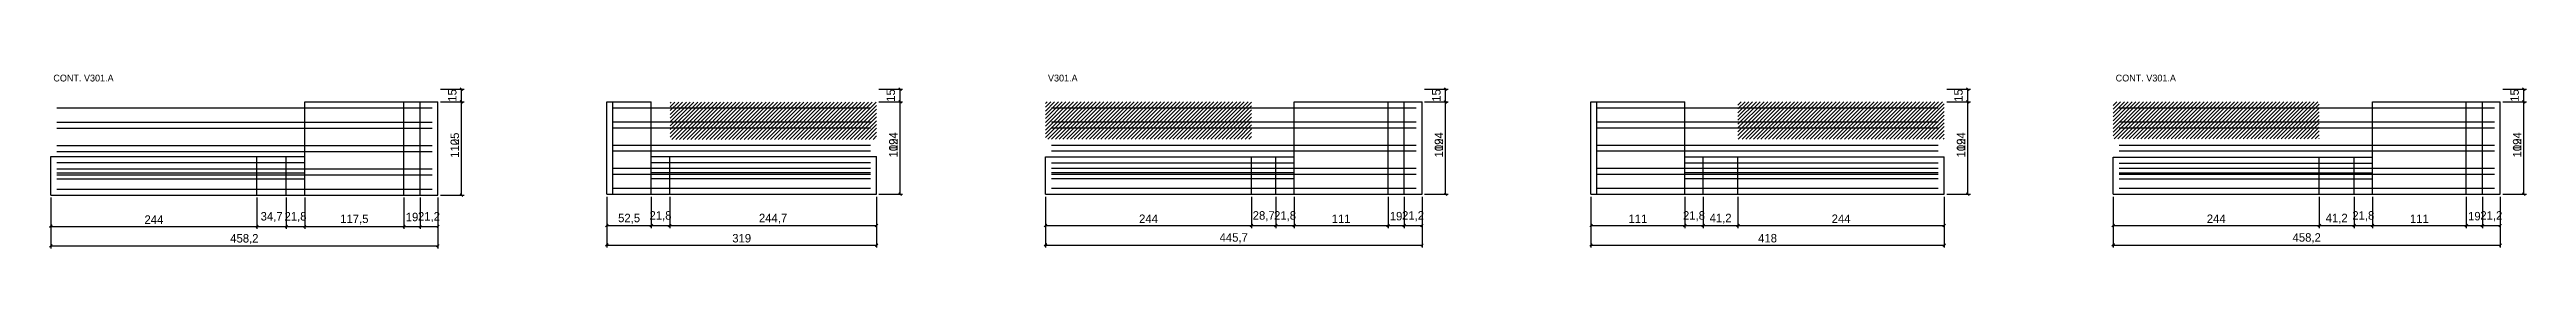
# Model space of a CAD drawing. Extents: x -2 to 4824, y -323 to -118.
# Drawn here: x -2 to 2930, y -323 to -118 of the extents above; entities that cross this region are included whole.
import ezdxf

# ---------------------------------------------------------------- set-up
doc = ezdxf.new("R2010")
doc.units = 0
for name, color, linetype in [('COTA', 241, 'Continuous'), ('NOMENCLATURA', 7, 'Continuous'), ('Painéis', 200, 'Continuous'), ('Reaproveitamento', 251, 'Continuous'), ('SARR_2.2x7', 40, 'Continuous')]:
    doc.layers.add(name, color=color, linetype=linetype)
doc.dimstyles.new('PAINEL', dxfattribs={"dimtxt": 10, "dimasz": 3, "dimexe": 3, "dimexo": 3, "dimgap": 3, "dimtad": 1, "dimblk": 'OBLIQUE', "dimblk1": 'OBLIQUE', "dimcen": 2.5, "dimclrd": 4, "dimclre": 4, "dimclrt": 240, "dimazin": 3, "dimtfac": 1, "dimtmove": 0, "dimatfit": 3})

msp = doc.modelspace()

# ---------------------------------------------------------------- texts
at = {"layer": 'NOMENCLATURA'}
for s, p in [('CONT. V301.A', (3, -126)), ('V301.A', (1180.2, -126)), ('CONT. V301.A', (2443.9, -126))]:
    msp.add_text(s, height=8, dxfattribs=at).set_placement(p)

# ---------------------------------------------------------------- blocks, each defined once
blk = doc.blocks.new('_OBLIQUE')
at = {"color": 0, "linetype": 'BYBLOCK'}
blk.add_line((-0.5, -0.5), (0.5, 0.5), dxfattribs=at)

# ---------------------------------------------------------------- dimensions: what is measured, and where the dimension line sits
at = {"layer": 'COTA'}
for base, p1, p2 in [((486.2, -260), (458.2, -260), (458.2, -135)), ((486.2, -150), (458.2, -150), (458.2, -135)), ((1005.2, -259), (977.2, -259), (977.2, -135)), ((1005.2, -150), (977.2, -150), (977.2, -135)), ((1650.9, -259), (1622.9, -259), (1622.9, -135)), ((1650.9, -150), (1622.9, -150), (1622.9, -135)), ((2268.9, -259), (2240.9, -259), (2240.9, -135)), ((2268.9, -150), (2240.9, -150), (2240.9, -135)), ((2927.1, -259), (2899.1, -259), (2899.1, -135)), ((2927.1, -150), (2899.1, -150), (2899.1, -135)), ((486.2, -260), (458.2, -260), (458.2, -150)), ((1005.2, -259), (977.2, -259), (977.2, -150)), ((1650.9, -259), (1622.9, -259), (1622.9, -150)), ((2268.9, -259), (2240.9, -259), (2240.9, -150)), ((2927.1, -259), (2899.1, -259), (2899.1, -150))]:
    msp.add_linear_dim(base=base, p1=p1, p2=p2, angle=90, dimstyle='PAINEL', dxfattribs=at).render()
for base, p1, p2 in [((0, -297), (0, -260), (244, -260)), ((0, -320), (0, -260), (458.2, -260)), ((244, -297), (244, -260), (278.7, -260)), ((278.7, -297), (278.7, -260), (300.5, -260)), ((300.5, -297), (300.5, -260), (418, -260)), ((418, -297), (418, -260), (437, -260)), ((437, -297), (437, -260), (458.2, -260)), ((658.2, -296), (658.2, -259), (710.7, -259)), ((658.2, -319), (658.2, -259), (977.2, -259)), ((710.7, -296), (710.7, -259), (732.5, -259)), ((732.5, -296), (732.5, -259), (977.2, -259)), ((1177.2, -296), (1177.2, -259), (1421.2, -259)), ((1177.2, -319), (1177.2, -259), (1622.9, -259)), ((1421.2, -296), (1421.2, -259), (1449.9, -259)), ((1449.9, -296), (1449.9, -259), (1471.7, -259)), ((1471.7, -296), (1471.7, -259), (1582.7, -259)), ((1582.7, -296), (1582.7, -259), (1601.7, -259)), ((1601.7, -296), (1601.7, -259), (1622.9, -259)), ((1822.9, -296), (1822.9, -259), (1933.9, -259)), ((1822.9, -319), (1822.9, -259), (2240.9, -259)), ((1933.9, -296), (1933.9, -259), (1955.7, -259)), ((1955.7, -296), (1955.7, -259), (1996.9, -259)), ((1996.9, -296), (1996.9, -259), (2240.9, -259)), ((2440.9, -296), (2440.9, -259), (2684.9, -259)), ((2440.9, -319), (2440.9, -259), (2899.1, -259)), ((2684.9, -296), (2684.9, -259), (2726.1, -259)), ((2726.1, -296), (2726.1, -259), (2747.9, -259)), ((2747.9, -296), (2747.9, -259), (2858.9, -259)), ((2858.9, -296), (2858.9, -259), (2877.9, -259)), ((2877.9, -296), (2877.9, -259), (2899.1, -259))]:
    msp.add_linear_dim(base=base, p1=p1, p2=p2, dimstyle='PAINEL', dxfattribs=at).render()

# ---------------------------------------------------------------- hatches: boundary and pattern name
at = {"layer": 'Reaproveitamento'}
h = msp.add_hatch(dxfattribs=at)
h.set_pattern_fill('ANSI31')
h.paths.add_polyline_path([(733.2, -194.3), (977.2, -194.3), (977.2, -150.3), (733.2, -150.3)])
h = msp.add_hatch(dxfattribs=at)
h.set_pattern_fill('ANSI31')
h.paths.add_polyline_path([(1177.2, -194), (1421.2, -194), (1421.2, -150), (1177.2, -150)])
h = msp.add_hatch(dxfattribs=at)
h.set_pattern_fill('ANSI31')
h.paths.add_polyline_path([(1996.9, -194), (2240.9, -194), (2240.9, -150), (1996.9, -150)])
h = msp.add_hatch(dxfattribs=at)
h.set_pattern_fill('ANSI31')
h.paths.add_polyline_path([(2440.9, -193.6), (2684.9, -193.6), (2684.9, -150), (2440.9, -150)])

# ---------------------------------------------------------------- linework, layer by layer
at = {"layer": 'Painéis'}
for p, q in [((300.5, -260), (300.5, -150)), ((300.5, -150), (418, -150)), ((418, -260), (418, -150)), ((418, -150), (437, -150)), ((437, -260), (437, -150)), ((437, -150), (458.2, -150)), ((458.2, -260), (458.2, -150)), ((658.2, -150), (710.7, -150)), ((658.2, -259), (658.2, -150)), ((710.7, -259), (710.7, -150)), ((1471.7, -259), (1471.7, -150)), ((1471.7, -150), (1582.7, -150)), ((1582.7, -259), (1582.7, -150)), ((1582.7, -150), (1601.7, -150)), ((1601.7, -259), (1601.7, -150)), ((1601.7, -150), (1622.9, -150)), ((1622.9, -259), (1622.9, -150)), ((1822.9, -150), (1933.9, -150)), ((1822.9, -259), (1822.9, -150)), ((1933.9, -259), (1933.9, -150)), ((2747.9, -259), (2747.9, -150)), ((2747.9, -150), (2858.9, -150)), ((2858.9, -259), (2858.9, -150)), ((2858.9, -150), (2877.9, -150)), ((2877.9, -259), (2877.9, -150)), ((2877.9, -150), (2899.1, -150)), ((2899.1, -259), (2899.1, -150)), ((0, -214.7), (244, -214.7)), ((0, -260), (0, -214.7)), ((244, -260), (244, -214.7)), ((244, -214.7), (278.7, -214.7)), ((278.7, -260), (278.7, -214.7)), ((278.7, -214.7), (300.5, -214.7)), ((710.7, -214.7), (732.5, -214.7)), ((732.5, -259), (732.5, -214.7)), ((732.5, -214.7), (977.2, -214.7)), ((977.2, -259), (977.2, -214.7)), ((1177.2, -215), (1421.2, -215)), ((1177.2, -259), (1177.2, -215)), ((1421.2, -259), (1421.2, -215)), ((1421.2, -215), (1449.9, -215)), ((1449.9, -259), (1449.9, -215)), ((1449.9, -215), (1471.7, -215)), ((1933.9, -215), (1955.7, -215)), ((1955.7, -259), (1955.7, -215)), ((1955.7, -215), (1996.9, -215)), ((1996.9, -259), (1996.9, -215)), ((1996.9, -215), (2240.9, -215)), ((2240.9, -259), (2240.9, -215)), ((2440.9, -215.4), (2684.9, -215.4)), ((2440.9, -259), (2440.9, -215.4)), ((2684.9, -259), (2684.9, -215.4)), ((2684.9, -215.4), (2726.1, -215.4)), ((2726.1, -259), (2726.1, -215.4)), ((2726.1, -215.4), (2747.9, -215.4)), ((0, -260), (244, -260)), ((244, -260), (278.7, -260)), ((278.7, -260), (300.5, -260)), ((300.5, -260), (418, -260)), ((418, -260), (437, -260)), ((437, -260), (458.2, -260)), ((658.2, -259), (710.7, -259)), ((710.7, -259), (732.5, -259)), ((732.5, -259), (977.2, -259)), ((1177.2, -259), (1421.2, -259)), ((1421.2, -259), (1449.9, -259)), ((1449.9, -259), (1471.7, -259)), ((1471.7, -259), (1582.7, -259)), ((1582.7, -259), (1601.7, -259)), ((1601.7, -259), (1622.9, -259)), ((1822.9, -259), (1933.9, -259)), ((1933.9, -259), (1955.7, -259)), ((1955.7, -259), (1996.9, -259)), ((1996.9, -259), (2240.9, -259)), ((2440.9, -259), (2684.9, -259)), ((2684.9, -259), (2726.1, -259)), ((2726.1, -259), (2747.9, -259)), ((2747.9, -259), (2858.9, -259)), ((2858.9, -259), (2877.9, -259)), ((2877.9, -259), (2899.1, -259))]:
    msp.add_line(p, q, dxfattribs=at)
at = {"layer": 'SARR_2.2x7'}
for p, q in [((665.2, -259), (665.2, -150)), ((1829.9, -259), (1829.9, -150))]:
    msp.add_line(p, q, dxfattribs=at)
for points in [[(7, -157), (244, -157)], [(7, -174), (244, -174)], [(244, -157), (278.7, -157)], [(244, -174), (278.7, -174)], [(278.7, -157), (300.5, -157)], [(278.7, -174), (300.5, -174)], [(300.5, -157), (418, -157)], [(300.5, -157), (418, -157)], [(300.5, -174), (418, -174)], [(300.5, -174), (418, -174)], [(418, -157), (437, -157)], [(418, -157), (437, -157)], [(418, -174), (437, -174)], [(418, -174), (437, -174)], [(437, -157), (451.2, -157)], [(437, -157), (451.2, -157)], [(437, -174), (451.2, -174)], [(437, -174), (451.2, -174)], [(665.2, -157), (710.7, -157)], [(665.2, -157), (710.7, -157)], [(665.2, -173.75), (710.7, -173.75)], [(665.2, -173.75), (710.7, -173.75)], [(710.7, -157), (732.5, -157)], [(710.7, -173.75), (732.5, -173.75)], [(732.5, -157), (970.2, -157)], [(732.5, -173.75), (970.2, -173.75)], [(1184.2, -157), (1421.2, -157)], [(1184.2, -173.75), (1421.2, -173.75)], [(1421.2, -157), (1449.9, -157)], [(1421.2, -173.75), (1449.9, -173.75)], [(1449.9, -157), (1471.7, -157)], [(1449.9, -173.75), (1471.7, -173.75)], [(1471.7, -157), (1582.7, -157)], [(1471.7, -157), (1582.7, -157)], [(1471.7, -173.75), (1582.7, -173.75)], [(1471.7, -173.75), (1582.7, -173.75)], [(1582.7, -157), (1601.7, -157)], [(1582.7, -157), (1601.7, -157)], [(1582.7, -173.75), (1601.7, -173.75)], [(1582.7, -173.75), (1601.7, -173.75)], [(1601.7, -157), (1615.9, -157)], [(1601.7, -157), (1615.9, -157)], [(1601.7, -173.75), (1615.9, -173.75)], [(1601.7, -173.75), (1615.9, -173.75)], [(1829.9, -157), (1933.9, -157)], [(1829.9, -157), (1933.9, -157)], [(1829.9, -173.75), (1933.9, -173.75)], [(1829.9, -173.75), (1933.9, -173.75)], [(1933.9, -157), (1955.7, -157)], [(1933.9, -173.75), (1955.7, -173.75)], [(1955.7, -157), (1996.9, -157)], [(1955.7, -173.75), (1996.9, -173.75)], [(1996.9, -157), (2233.9, -157)], [(1996.9, -173.75), (2233.9, -173.75)], [(2447.9, -157), (2684.9, -157)], [(2447.9, -173.75), (2684.9, -173.75)], [(2684.9, -157), (2726.1, -157)], [(2684.9, -173.75), (2726.1, -173.75)], [(2726.1, -157), (2747.9, -157)], [(2726.1, -173.75), (2747.9, -173.75)], [(2747.9, -157), (2858.9, -157)], [(2747.9, -157), (2858.9, -157)], [(2747.9, -173.75), (2858.9, -173.75)], [(2747.9, -173.75), (2858.9, -173.75)], [(2858.9, -157), (2877.9, -157)], [(2858.9, -157), (2877.9, -157)], [(2858.9, -173.75), (2877.9, -173.75)], [(2858.9, -173.75), (2877.9, -173.75)], [(2877.9, -157), (2892.1, -157)], [(2877.9, -157), (2892.1, -157)], [(2877.9, -173.75), (2892.1, -173.75)], [(2877.9, -173.75), (2892.1, -173.75)], [(7, -181), (244, -181)], [(7, -201.5), (244, -201.5)], [(244, -181), (278.7, -181)], [(244, -201.5), (278.7, -201.5)], [(278.7, -181), (300.5, -181)], [(278.7, -201.5), (300.5, -201.5)], [(300.5, -181), (418, -181)], [(300.5, -181), (418, -181)], [(300.5, -201.5), (418, -201.5)], [(300.5, -201.5), (418, -201.5)], [(418, -181), (437, -181)], [(418, -181), (437, -181)], [(418, -201.5), (437, -201.5)], [(418, -201.5), (437, -201.5)], [(437, -181), (451.2, -181)], [(437, -181), (451.2, -181)], [(437, -201.5), (451.2, -201.5)], [(437, -201.5), (451.2, -201.5)], [(665.2, -180.75), (710.7, -180.75)], [(665.2, -180.75), (710.7, -180.75)], [(665.2, -201), (710.7, -201)], [(665.2, -201), (710.7, -201)], [(710.7, -180.75), (732.5, -180.75)], [(710.7, -201), (732.5, -201)], [(732.5, -180.75), (970.2, -180.75)], [(732.5, -201), (970.2, -201)], [(1184.2, -180.75), (1421.2, -180.75)], [(1184.2, -201), (1421.2, -201)], [(1421.2, -180.75), (1449.9, -180.75)], [(1421.2, -201), (1449.9, -201)], [(1449.9, -180.75), (1471.7, -180.75)], [(1449.9, -201), (1471.7, -201)], [(1471.7, -180.75), (1582.7, -180.75)], [(1471.7, -180.75), (1582.7, -180.75)], [(1471.7, -201), (1582.7, -201)], [(1471.7, -201), (1582.7, -201)], [(1582.7, -180.75), (1601.7, -180.75)], [(1582.7, -180.75), (1601.7, -180.75)], [(1582.7, -201), (1601.7, -201)], [(1582.7, -201), (1601.7, -201)], [(1601.7, -180.75), (1615.9, -180.75)], [(1601.7, -180.75), (1615.9, -180.75)], [(1601.7, -201), (1615.9, -201)], [(1601.7, -201), (1615.9, -201)], [(1829.9, -180.75), (1933.9, -180.75)], [(1829.9, -180.75), (1933.9, -180.75)], [(1829.9, -201), (1933.9, -201)], [(1829.9, -201), (1933.9, -201)], [(1933.9, -180.75), (1955.7, -180.75)], [(1933.9, -201), (1955.7, -201)], [(1955.7, -180.75), (1996.9, -180.75)], [(1955.7, -201), (1996.9, -201)], [(1996.9, -180.75), (2233.9, -180.75)], [(1996.9, -201), (2233.9, -201)], [(2447.9, -180.75), (2684.9, -180.75)], [(2447.9, -201), (2684.9, -201)], [(2684.9, -180.75), (2726.1, -180.75)], [(2684.9, -201), (2726.1, -201)], [(2726.1, -180.75), (2747.9, -180.75)], [(2726.1, -201), (2747.9, -201)], [(2747.9, -180.75), (2858.9, -180.75)], [(2747.9, -180.75), (2858.9, -180.75)], [(2747.9, -201), (2858.9, -201)], [(2747.9, -201), (2858.9, -201)], [(2858.9, -180.75), (2877.9, -180.75)], [(2858.9, -180.75), (2877.9, -180.75)], [(2858.9, -201), (2877.9, -201)], [(2858.9, -201), (2877.9, -201)], [(2877.9, -180.75), (2892.1, -180.75)], [(2877.9, -180.75), (2892.1, -180.75)], [(2877.9, -201), (2892.1, -201)], [(2877.9, -201), (2892.1, -201)], [(7, -208.5), (244, -208.5)], [(7, -221.7), (244, -221.7)], [(7, -229), (244, -229)], [(7, -233.85), (244, -233.85)], [(244, -208.5), (278.7, -208.5)], [(244, -221.7), (278.7, -221.7)], [(244, -229), (278.7, -229)], [(244, -233.85), (278.7, -233.85)], [(278.7, -208.5), (300.5, -208.5)], [(278.7, -221.7), (300.5, -221.7)], [(278.7, -229), (300.5, -229)], [(278.7, -233.85), (300.5, -233.85)], [(300.5, -208.5), (418, -208.5)], [(300.5, -208.5), (418, -208.5)], [(300.5, -229), (418, -229)], [(300.5, -229), (418, -229)], [(418, -208.5), (437, -208.5)], [(418, -208.5), (437, -208.5)], [(418, -229), (437, -229)], [(418, -229), (437, -229)], [(437, -208.5), (451.2, -208.5)], [(437, -208.5), (451.2, -208.5)], [(437, -229), (451.2, -229)], [(437, -229), (451.2, -229)], [(665.2, -208), (710.7, -208)], [(665.2, -208), (710.7, -208)], [(665.2, -228.25), (710.7, -228.25)], [(665.2, -228.25), (710.7, -228.25)], [(710.7, -208), (732.5, -208)], [(710.7, -221.7), (732.5, -221.7)], [(710.7, -228.25), (732.5, -228.25)], [(710.7, -233.35), (732.5, -233.35)], [(732.5, -208), (970.2, -208)], [(732.5, -221.7), (970.2, -221.7)], [(732.5, -228.25), (970.2, -228.25)], [(732.5, -233.35), (970.2, -233.35)], [(1184.2, -208), (1421.2, -208)], [(1184.2, -222), (1421.2, -222)], [(1184.2, -228.25), (1421.2, -228.25)], [(1184.2, -233.5), (1421.2, -233.5)], [(1421.2, -208), (1449.9, -208)], [(1421.2, -222), (1449.9, -222)], [(1421.2, -228.25), (1449.9, -228.25)], [(1421.2, -233.5), (1449.9, -233.5)], [(1449.9, -208), (1471.7, -208)], [(1449.9, -222), (1471.7, -222)], [(1449.9, -228.25), (1471.7, -228.25)], [(1449.9, -233.5), (1471.7, -233.5)], [(1471.7, -208), (1582.7, -208)], [(1471.7, -208), (1582.7, -208)], [(1471.7, -228.25), (1582.7, -228.25)], [(1471.7, -228.25), (1582.7, -228.25)], [(1582.7, -208), (1601.7, -208)], [(1582.7, -208), (1601.7, -208)], [(1582.7, -228.25), (1601.7, -228.25)], [(1582.7, -228.25), (1601.7, -228.25)], [(1601.7, -208), (1615.9, -208)], [(1601.7, -208), (1615.9, -208)], [(1601.7, -228.25), (1615.9, -228.25)], [(1601.7, -228.25), (1615.9, -228.25)], [(1829.9, -208), (1933.9, -208)], [(1829.9, -208), (1933.9, -208)], [(1829.9, -228.25), (1933.9, -228.25)], [(1829.9, -228.25), (1933.9, -228.25)], [(1933.9, -208), (1955.7, -208)], [(1933.9, -222), (1955.7, -222)], [(1933.9, -228.25), (1955.7, -228.25)], [(1933.9, -233.5), (1955.7, -233.5)], [(1955.7, -208), (1996.9, -208)], [(1955.7, -222), (1996.9, -222)], [(1955.7, -228.25), (1996.9, -228.25)], [(1955.7, -233.5), (1996.9, -233.5)], [(1996.9, -208), (2233.9, -208)], [(1996.9, -222), (2233.9, -222)], [(1996.9, -228.25), (2233.9, -228.25)], [(1996.9, -233.5), (2233.9, -233.5)], [(2447.9, -208), (2684.9, -208)], [(2447.9, -222.4), (2684.9, -222.4)], [(2447.9, -228.25), (2684.9, -228.25)], [(2447.9, -233.7), (2684.9, -233.7)], [(2684.9, -208), (2726.1, -208)], [(2684.9, -222.4), (2726.1, -222.4)], [(2684.9, -228.25), (2726.1, -228.25)], [(2684.9, -233.7), (2726.1, -233.7)], [(2726.1, -208), (2747.9, -208)], [(2726.1, -222.4), (2747.9, -222.4)], [(2726.1, -228.25), (2747.9, -228.25)], [(2726.1, -233.7), (2747.9, -233.7)], [(2747.9, -208), (2858.9, -208)], [(2747.9, -208), (2858.9, -208)], [(2747.9, -228.25), (2858.9, -228.25)], [(2747.9, -228.25), (2858.9, -228.25)], [(2858.9, -208), (2877.9, -208)], [(2858.9, -208), (2877.9, -208)], [(2858.9, -228.25), (2877.9, -228.25)], [(2858.9, -228.25), (2877.9, -228.25)], [(2877.9, -208), (2892.1, -208)], [(2877.9, -208), (2892.1, -208)], [(2877.9, -228.25), (2892.1, -228.25)], [(2877.9, -228.25), (2892.1, -228.25)], [(7, -236), (244, -236)], [(7, -240.85), (244, -240.85)], [(7, -253), (244, -253)], [(7, -253), (244, -253)], [(244, -236), (278.7, -236)], [(244, -240.85), (278.7, -240.85)], [(244, -253), (278.7, -253)], [(244, -253), (278.7, -253)], [(278.7, -236), (300.5, -236)], [(278.7, -240.85), (300.5, -240.85)], [(278.7, -253), (300.5, -253)], [(278.7, -253), (300.5, -253)], [(300.5, -236), (418, -236)], [(300.5, -236), (418, -236)], [(300.5, -253), (418, -253)], [(300.5, -253), (418, -253)], [(418, -236), (437, -236)], [(418, -236), (437, -236)], [(418, -253), (437, -253)], [(418, -253), (437, -253)], [(437, -236), (451.2, -236)], [(437, -236), (451.2, -236)], [(437, -253), (451.2, -253)], [(437, -253), (451.2, -253)], [(665.2, -235.25), (710.7, -235.25)], [(665.2, -235.25), (710.7, -235.25)], [(665.2, -252), (710.7, -252)], [(665.2, -252), (710.7, -252)], [(710.7, -235.25), (732.5, -235.25)], [(710.7, -240.35), (732.5, -240.35)], [(710.7, -252), (732.5, -252)], [(710.7, -252), (732.5, -252)], [(732.5, -235.25), (970.2, -235.25)], [(732.5, -240.35), (970.2, -240.35)], [(732.5, -252), (970.2, -252)], [(732.5, -252), (970.2, -252)], [(1184.2, -235.25), (1421.2, -235.25)], [(1184.2, -240.5), (1421.2, -240.5)], [(1184.2, -252), (1421.2, -252)], [(1184.2, -252), (1421.2, -252)], [(1421.2, -235.25), (1449.9, -235.25)], [(1421.2, -240.5), (1449.9, -240.5)], [(1421.2, -252), (1449.9, -252)], [(1421.2, -252), (1449.9, -252)], [(1449.9, -235.25), (1471.7, -235.25)], [(1449.9, -240.5), (1471.7, -240.5)], [(1449.9, -252), (1471.7, -252)], [(1449.9, -252), (1471.7, -252)], [(1471.7, -235.25), (1582.7, -235.25)], [(1471.7, -235.25), (1582.7, -235.25)], [(1471.7, -252), (1582.7, -252)], [(1471.7, -252), (1582.7, -252)], [(1582.7, -235.25), (1601.7, -235.25)], [(1582.7, -235.25), (1601.7, -235.25)], [(1582.7, -252), (1601.7, -252)], [(1582.7, -252), (1601.7, -252)], [(1601.7, -235.25), (1615.9, -235.25)], [(1601.7, -235.25), (1615.9, -235.25)], [(1601.7, -252), (1615.9, -252)], [(1601.7, -252), (1615.9, -252)], [(1829.9, -235.25), (1933.9, -235.25)], [(1829.9, -235.25), (1933.9, -235.25)], [(1829.9, -252), (1933.9, -252)], [(1829.9, -252), (1933.9, -252)], [(1933.9, -235.25), (1955.7, -235.25)], [(1933.9, -240.5), (1955.7, -240.5)], [(1933.9, -252), (1955.7, -252)], [(1933.9, -252), (1955.7, -252)], [(1955.7, -235.25), (1996.9, -235.25)], [(1955.7, -240.5), (1996.9, -240.5)], [(1955.7, -252), (1996.9, -252)], [(1955.7, -252), (1996.9, -252)], [(1996.9, -235.25), (2233.9, -235.25)], [(1996.9, -240.5), (2233.9, -240.5)], [(1996.9, -252), (2233.9, -252)], [(1996.9, -252), (2233.9, -252)], [(2447.9, -235.25), (2684.9, -235.25)], [(2447.9, -240.7), (2684.9, -240.7)], [(2447.9, -252), (2684.9, -252)], [(2447.9, -252), (2684.9, -252)], [(2684.9, -235.25), (2726.1, -235.25)], [(2684.9, -240.7), (2726.1, -240.7)], [(2684.9, -252), (2726.1, -252)], [(2684.9, -252), (2726.1, -252)], [(2726.1, -235.25), (2747.9, -235.25)], [(2726.1, -240.7), (2747.9, -240.7)], [(2726.1, -252), (2747.9, -252)], [(2726.1, -252), (2747.9, -252)], [(2747.9, -235.25), (2858.9, -235.25)], [(2747.9, -235.25), (2858.9, -235.25)], [(2747.9, -252), (2858.9, -252)], [(2747.9, -252), (2858.9, -252)], [(2858.9, -235.25), (2877.9, -235.25)], [(2858.9, -235.25), (2877.9, -235.25)], [(2858.9, -252), (2877.9, -252)], [(2858.9, -252), (2877.9, -252)], [(2877.9, -235.25), (2892.1, -235.25)], [(2877.9, -235.25), (2892.1, -235.25)], [(2877.9, -252), (2892.1, -252)], [(2877.9, -252), (2892.1, -252)]]:
    msp.add_lwpolyline(points, dxfattribs=at)

msp.set_redraw_order([(e.dxf.handle, doc.entitydb.next_handle()) for e in msp.query("TEXT MTEXT ATTDEF DIMENSION ARC_DIMENSION")])  # texts and dimensions are drawn at this point

doc.saveas('drawing.dxf')
